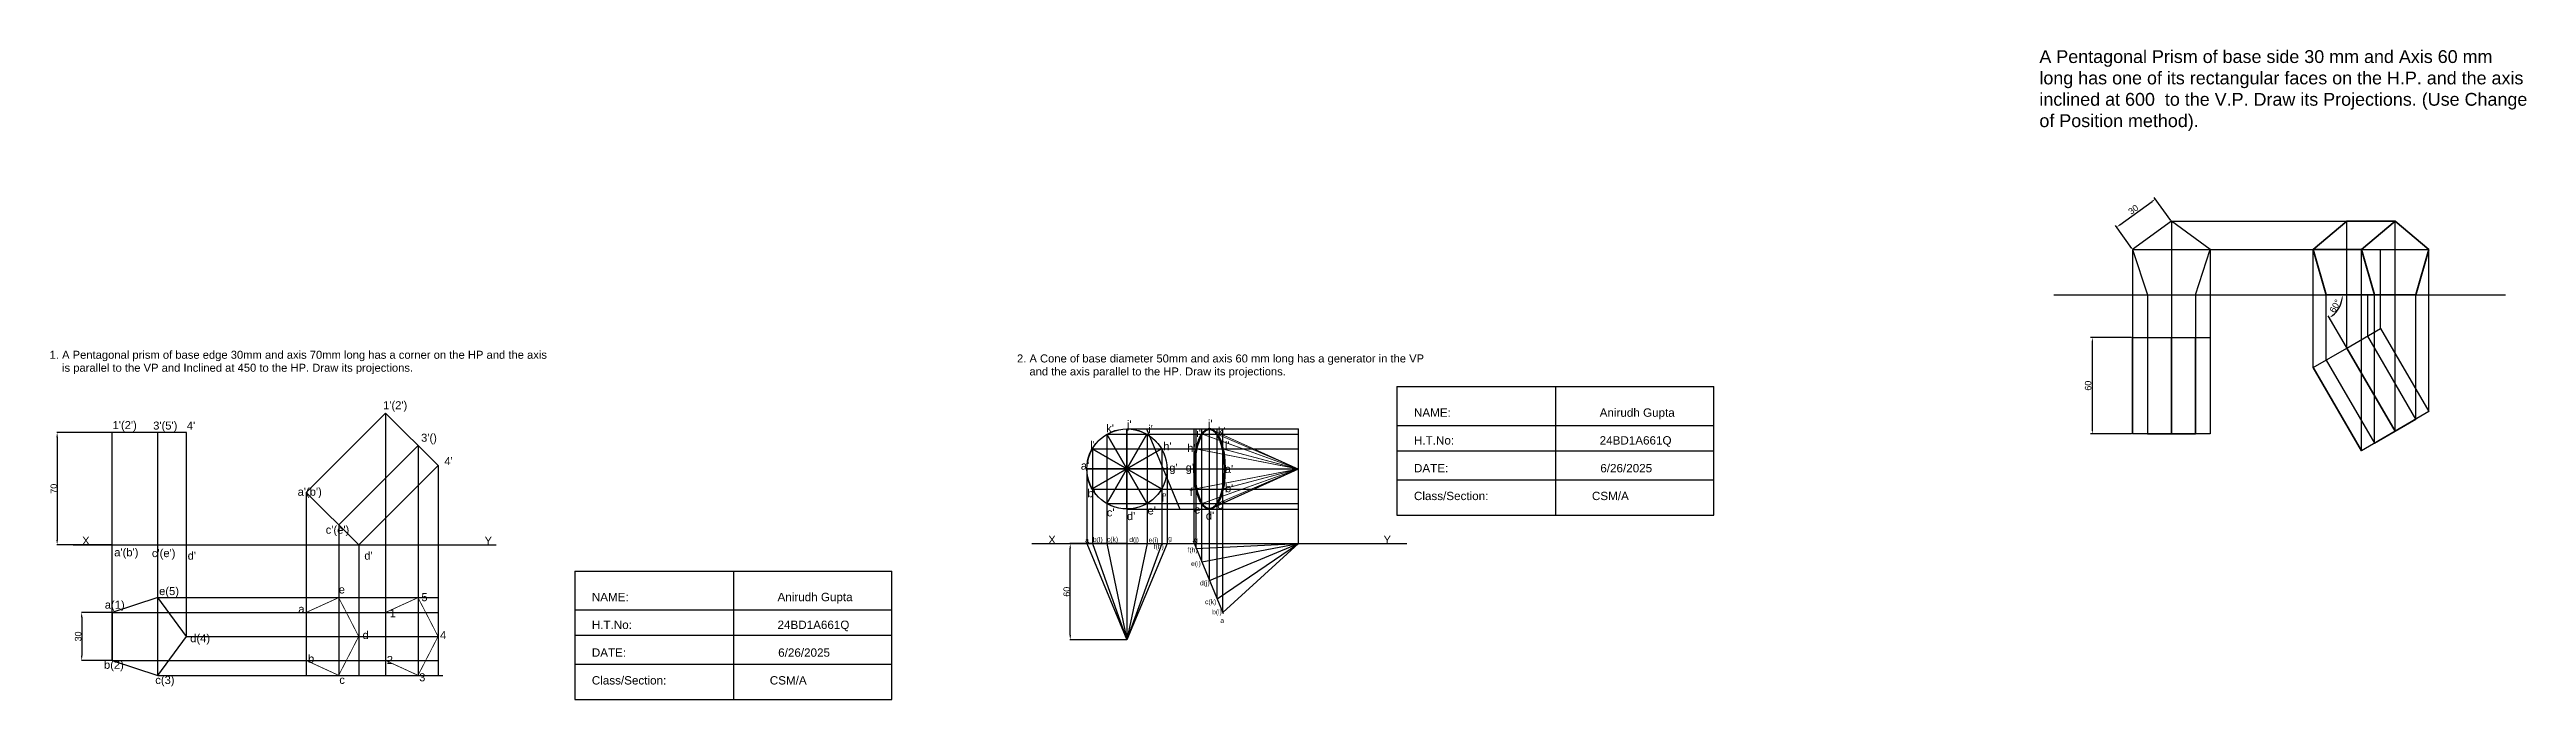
# Model space of a CAD drawing. Header units: millimetres. Extents: x 101 to 4033, y 95 to 509.
# Drawn here: x 101 to 1646, y 95 to 500 of the extents above; entities that cross this region are included whole.
import ezdxf

# ---------------------------------------------------------------- set-up
doc = ezdxf.new("R2010")
doc.units = ezdxf.units.MM
doc.header["$MEASUREMENT"] = 0
doc.styles.get("Standard").update_dxf_attribs({"font": 'arial.ttf'})
doc.dimstyles.new('ISO-25', dxfattribs={"dimtxt": 4, "dimasz": 2.5, "dimexe": 1.25, "dimexo": 0.625, "dimtad": 1, "dimdec": 0, "dimtxsty": 'Standard', "dimcen": 2.5, "dimclrd": 1, "dimclre": 4, "dimadec": 0, "dimazin": 0, "dimtfac": 1, "dimtdec": 0, "dimtmove": 0, "dimatfit": 3, "dimfxl": 1, "dimarcsym": 0})
doc.dimstyles.get("Standard").update_dxf_attribs({"dimtxt": 4, "dimasz": 3, "dimexe": 0.18, "dimexo": 0.0625, "dimgap": 0.09, "dimtad": 1, "dimdec": 0, "dimzin": 0, "dimdsep": 46, "dimtxsty": 'Standard', "dimcen": 0.09, "dimclrd": 6, "dimclre": 4, "dimadec": 0, "dimazin": 0, "dimtfac": 1, "dimtdec": 0, "dimtofl": 0, "dimtmove": 0, "dimatfit": 3, "dimfxl": 1, "dimtolj": 1, "dimtzin": 0, "dimarcsym": 1})

msp = doc.modelspace()

# ---------------------------------------------------------------- texts
for s, height, p in [('1. A Pentagonal prism of base edge 30mm and axis 70mm long has a corner on the HP and the axis ', 5, (101.1, 307.4)), ('2. A Cone of base diameter 50mm and axis 60 mm long has a generator in the VP ', 5, (704.5, 305.1)), ('    is parallel to the VP and Inclined at 450 to the HP. Draw its projections.', 5, (101.1, 299.3)), ('    and the axis parallel to the HP. Draw its projections.', 5, (704.5, 297)), ("1'(2')", 5, (309.1, 275.9)), ("1'(2')", 5, (140.4, 263.5)), ("3'(5')", 5, (165.7, 263.2)), ("4'", 5, (186.7, 263.2)), ("k'", 5, (760.1, 261.5)), ("j'", 5, (773.1, 263.9)), ("i'", 5, (786.3, 261)), ("i'", 5, (816.3, 258.5)), ("j'", 5, (823.6, 264.4)), ("k'", 5, (829.8, 259.7)), ("3'()", 5, (332.8, 255.6)), ("l'", 5, (750.1, 251.1)), ("h'", 5, (795.7, 250.3)), ("h'", 5, (810.7, 249.2)), ("l'", 5, (834.2, 250.8)), ("4'", 5, (347.3, 241)), ("a'", 5, (744.3, 238.2)), ("g'", 5, (799.5, 236.9)), ("g'", 5, (809.7, 237)), ("a'", 5, (834.1, 236.1)), ("a'(b')", 5, (255.8, 221.9)), ("b'", 5, (748.4, 221)), ("f'", 5, (794.6, 218.2)), ("f'", 5, (812.2, 221.8)), ("c'", 5, (829.4, 213.7)), ("b'", 5, (834.2, 224.1)), ("c'(e')", 5, (273.3, 198.2)), ("c'", 5, (760.5, 209)), ("d'", 5, (773.1, 206.7)), ("e'", 5, (785.9, 210.2)), ("e'", 5, (815, 210.8)), ("d'", 5, (822.3, 207)), ("a'(b')", 5, (141.4, 184.1)), ("c'(e')", 5, (164.9, 183.6)), ("d'", 5, (187.2, 182)), ("d'", 5, (297.4, 182)), ('X', 5, (724, 192)), ('a', 3, (747, 192.7)), ('b(l)', 3, (751.9, 193.1)), ('c(k)', 3, (760.6, 193.2)), ('d(j)', 3, (774.5, 193)), ('e(i)', 3, (786.6, 192.8)), ('f(h)', 3, (789.8, 188.7)), ('g', 3, (798.8, 193.8)), ('f(h)', 3, (810.9, 186.6)), ('g', 3, (815, 193)), ('Y', 5, (933.1, 192)), ('e(i)', 3, (813.1, 178.1)), ('a(1)', 5, (135.5, 151.4)), ('e(5)', 5, (169.4, 159.9)), ('e', 5, (281.4, 160.9)), ('5', 5, (333, 156.1)), ('d(j)', 3, (818.6, 166)), ('c(k)', 3, (821.8, 154.2)), ('a', 5, (256.2, 148.7)), ('1', 5, (313.2, 146.1)), ('b(l)', 3, (826.2, 147.9)), ('a', 3, (831.3, 142.6)), ('d(4)', 5, (188.8, 130.5)), ('d', 5, (296.3, 132.5)), ('4', 5, (344.6, 132.4)), ('b(2)', 5, (135, 113.9)), ('c(3)', 5, (167, 104.4)), ('b', 5, (262.3, 117.7)), ('c', 5, (281.8, 104.5)), ('2', 5, (311.4, 116.9)), ('3', 5, (331.6, 106.1))]:
    msp.add_text(s, height=height).set_placement(p)
at = {"attachment_point": 1}
for s, width, insert, char_height in [('A Pentagonal Prism of base side 30 mm and Axis 60 mm long has one of its rectangular faces on the H.P. and the axis inclined at 600  to the V.P. Draw its Projections. (Use Change of Position method).', 304.36, (1342.2, 500), 8), ('NAME:                                              Anirudh Gupta\\P\\PH.T.No:                                             24BD1A661Q\\P\\PDATE:                                               6/26/2025\\P\\PClass/Section:                                CSM/A', 175.899, (952.1, 276.4), 5.2), ('NAME:                                              Anirudh Gupta\\P\\PH.T.No:                                             24BD1A661Q\\P\\PDATE:                                               6/26/2025\\P\\PClass/Section:                                CSM/A', 175.899, (439.3, 161.3), 5.2)]:
    msp.add_mtext_dynamic_manual_height_columns(s, width=width, gutter_width=12.5, heights=[0], dxfattribs=dict(at, insert=insert, char_height=char_height))
at = {"char_height": 5, "width": 3.026, "attachment_point": 1}
for s, insert in [('X', (121.4, 196.4)), ('Y', (372.4, 196.4))]:
    msp.add_mtext(s, dxfattribs=dict(at, insert=insert))

# ---------------------------------------------------------------- blocks, each defined once
blk = doc.blocks.new('*D10')
at = {"color": 4, "lineweight": -2, "transparency": 16777216}
for p, q in [((140.1, 261.3), (105.6, 261.3)), ((140.1, 191.3), (105.6, 191.3))]:
    blk.add_line(p, q, dxfattribs=at)
at = {"color": 6, "lineweight": -2, "transparency": 16777216}
blk.add_line((105.8, 258.3), (105.8, 194.3), dxfattribs=at)
at = {"color": 6, "transparency": 16777216}
for points in [[(105.3, 258.3), (106.3, 258.3), (105.8, 261.3)], [(105.3, 194.3), (106.3, 194.3), (105.8, 191.3)]]:
    blk.add_solid(points, dxfattribs=at)
at = {"layer": 'Defpoints', "color": 0, "transparency": 16777216}
for p in [(140.2, 261.3), (105.8, 191.3), (140.2, 191.3)]:
    blk.add_point(p, dxfattribs=at)
at = {"color": 0, "transparency": 16777216, "insert": (103.7, 226.3), "char_height": 4, "attachment_point": 5, "rotation": 90}
blk.add_mtext('\\A1;70', dxfattribs=at)
blk = doc.blocks.new('*D11')
at = {"color": 4, "lineweight": -2, "transparency": 16777216}
for p, q in [((140.1, 149.1), (120.9, 149.1)), ((140.1, 119.1), (120.9, 119.1))]:
    blk.add_line(p, q, dxfattribs=at)
at = {"color": 6, "lineweight": -2, "transparency": 16777216}
blk.add_line((121.1, 146.1), (121.1, 122.1), dxfattribs=at)
at = {"color": 6, "transparency": 16777216}
for points in [[(120.6, 146.1), (121.6, 146.1), (121.1, 149.1)], [(120.6, 122.1), (121.6, 122.1), (121.1, 119.1)]]:
    blk.add_solid(points, dxfattribs=at)
at = {"layer": 'Defpoints', "color": 0, "transparency": 16777216}
for p in [(140.2, 149.1), (121.1, 119.1), (140.2, 119.1)]:
    blk.add_point(p, dxfattribs=at)
at = {"color": 0, "transparency": 16777216, "insert": (118.9, 134.1), "char_height": 4, "attachment_point": 5, "rotation": 90}
blk.add_mtext('\\A1;30', dxfattribs=at)
blk = doc.blocks.new('*U22')
blk.add_line((25, 50), (25, 0))
blk.add_circle((25, 25), 25)
blk = doc.blocks.new('*U23')
at = {"color": 0, "linetype": 'ByBlock', "lineweight": -2, "transparency": 16777216}
for p, rotation in [((889.5, 103.1), 30), ((907.8, 103.1), 59.99999999999997), ((932.8, 128.1), 120), ((932.8, 146.4), 149.9999999999999), ((907.8, 171.4), 209.9999999999999), ((889.5, 171.4), 239.9999999999999), ((864.5, 146.4), 299.9999999999998), ((864.5, 128.1), 329.9999999999999), ((923.7, 112.2), 89.99999999999997), ((923.7, 162.2), 180), ((873.7, 162.2), 269.9999999999999)]:
    blk.add_blockref('*U22', p, dxfattribs=dict(at, rotation=rotation))
blk.add_blockref('*U22', (873.7, 112.2), dxfattribs=at)
blk = doc.blocks.new('*D25')
at = {"color": 4, "lineweight": -2, "transparency": 16777216}
for p, q in [((773.1, 192), (737.5, 192)), ((773.1, 132), (737.5, 132))]:
    blk.add_line(p, q, dxfattribs=at)
at = {"color": 6, "lineweight": -2, "transparency": 16777216}
blk.add_line((737.7, 135), (737.7, 189), dxfattribs=at)
at = {"color": 6, "transparency": 16777216}
for points in [[(737.2, 189), (738.2, 189), (737.7, 192)], [(737.2, 135), (738.2, 135), (737.7, 132)]]:
    blk.add_solid(points, dxfattribs=at)
at = {"layer": 'Defpoints', "color": 0, "transparency": 16777216}
for p in [(737.7, 192), (773.1, 192), (773.1, 132)]:
    blk.add_point(p, dxfattribs=at)
at = {"color": 0, "transparency": 16777216, "insert": (735.5, 162), "char_height": 4, "attachment_point": 5, "rotation": 90}
blk.add_mtext('\\A1;60', dxfattribs=at)
blk = doc.blocks.new('*D76')
at = {"color": 1, "lineweight": -2, "transparency": 16777216}
blk.add_line((1392.3, 391), (1412.5, 405.6), dxfattribs=at)
at = {"color": 4, "lineweight": -2, "transparency": 16777216}
for p, q in [((1424.2, 393.8), (1413.8, 408.1)), ((1399.9, 376.2), (1389.6, 390.5))]:
    blk.add_line(p, q, dxfattribs=at)
at = {"color": 1, "transparency": 16777216}
for points in [[(1412.3, 406), (1412.8, 405.3), (1414.5, 407.1)], [(1392.1, 391.3), (1392.6, 390.6), (1390.3, 389.5)]]:
    blk.add_solid(points, dxfattribs=at)
at = {"layer": 'Defpoints', "color": 0, "transparency": 16777216}
for p in [(1414.5, 407.1), (1424.6, 393.3), (1400.3, 375.7)]:
    blk.add_point(p, dxfattribs=at)
at = {"color": 0, "transparency": 16777216, "insert": (1400.8, 400.5), "char_height": 4, "attachment_point": 5, "rotation": 36}
blk.add_mtext('30', dxfattribs=at)
blk = doc.blocks.new('*D77')
at = {"color": 4, "lineweight": -2, "transparency": 16777216}
for p, q in [((1399.7, 320.6), (1374, 320.6)), ((1399.7, 260.6), (1374, 260.6))]:
    blk.add_line(p, q, dxfattribs=at)
at = {"color": 1, "lineweight": -2, "transparency": 16777216}
blk.add_line((1375.2, 318.1), (1375.2, 263.1), dxfattribs=at)
at = {"color": 1, "transparency": 16777216}
for points in [[(1374.8, 318.1), (1375.7, 318.1), (1375.2, 320.6)], [(1374.8, 263.1), (1375.7, 263.1), (1375.2, 260.6)]]:
    blk.add_solid(points, dxfattribs=at)
at = {"layer": 'Defpoints', "color": 0, "transparency": 16777216}
for p in [(1400.3, 320.6), (1375.2, 260.6), (1400.3, 260.6)]:
    blk.add_point(p, dxfattribs=at)
at = {"color": 0, "transparency": 16777216, "insert": (1372.6, 290.6), "char_height": 4, "attachment_point": 5, "rotation": 90}
blk.add_mtext('60', dxfattribs=at)
blk = doc.blocks.new('*D79')
at = {"color": 4, "lineweight": -2, "transparency": 16777216}
blk.add_line((1533.7, 314.7), (1522.4, 334.1), dxfattribs=at)
at = {"color": 1, "lineweight": -2, "transparency": 16777216}
blk.add_arc((1514.8, 347.2), 16.4, 308.8783, 351.2453, dxfattribs=at)
at = {"color": 1, "transparency": 16777216}
for points in [[(1530.6, 344.7), (1531.4, 344.6), (1531.2, 347.2)], [(1525.3, 334.1), (1524.9, 334.8), (1523, 333)]]:
    blk.add_solid(points, dxfattribs=at)
at = {"layer": 'Defpoints', "color": 0, "transparency": 16777216}
for p in [(1351.3, 347.2), (1585.1, 347.2), (1527.4, 336.7), (1534, 314.1), (1564.1, 262.2)]:
    blk.add_point(p, dxfattribs=at)
at = {"color": 0, "transparency": 16777216, "insert": (1526.7, 340.3), "char_height": 4, "attachment_point": 5, "rotation": 60.0618}
blk.add_mtext('60°', dxfattribs=at)

# ---------------------------------------------------------------- dimensions: what is measured, and where the dimension line sits
dim = msp.add_aligned_dim(p1=(1400.3, 375.7), p2=(1424.6, 393.3), distance=17.1, dimstyle='ISO-25')
dim.commit()
dim.dimension.update_dxf_attribs({"geometry": '*D76', "text_midpoint": (1400.8, 400.5)})
dim = msp.add_angular_dim_2l(base=(1527.4, 336.7), line1=((1564.1, 262.2), (1534, 314.1)), line2=((1351.3, 347.2), (1585.1, 347.2)), dimstyle='ISO-25', override={"dimscale": 0})
dim.commit()
dim.dimension.update_dxf_attribs({"geometry": '*D79', "text_midpoint": (1526.7, 340.3)})
for base, p1, p2, dimstyle, picture, middle in [((1375.2, 260.6), (1400.3, 320.6), (1400.3, 260.6), 'ISO-25', '*D77', (1372.6, 290.6)), ((105.8, 191.3), (140.2, 261.3), (140.2, 191.3), 'Standard', '*D10', (103.7, 226.3)), ((737.7, 192), (773.1, 132), (773.1, 192), 'Standard', '*D25', (735.5, 162)), ((121.1, 119.1), (140.2, 149.1), (140.2, 119.1), 'Standard', '*D11', (118.9, 134.1))]:
    dim = msp.add_linear_dim(base=base, p1=p1, p2=p2, angle=90, dimstyle=dimstyle)
    dim.commit()
    dim.dimension.update_dxf_attribs({"geometry": picture, "text_midpoint": middle})

# ---------------------------------------------------------------- linework, layer by layer
for p, q in [((1424.6, 393.3), (1424.6, 267.1)), ((1424.6, 393.3), (1564.1, 393.3)), ((1534, 314.1), (1534, 393.3)), ((1564.1, 262.2), (1564.1, 393.3)), ((1400.3, 375.7), (1400.3, 265.6)), ((1400.3, 375.7), (1585.1, 375.7)), ((1448.8, 375.7), (1448.8, 268.2)), ((1513, 301.9), (1513, 375.7)), ((1543.1, 250), (1543.1, 375.7)), ((1555, 326.3), (1555, 375.7)), ((1585.1, 274.4), (1585.1, 375.7)), ((1351.3, 347.2), (1585.1, 347.2)), ((1409.6, 347.2), (1409.6, 260.6)), ((1439.6, 347.2), (1439.6, 260.6)), ((1521, 306.6), (1521, 347.2)), ((1547, 321.6), (1547, 347.2)), ((1551.2, 254.7), (1551.2, 347.2)), ((1577.1, 269.7), (1577.1, 347.2)), ((1585.1, 347.2), (1632.9, 347.2)), ((1534, 314.1), (1555, 326.3)), ((1555, 326.3), (1585.1, 274.4)), ((1400.3, 320.6), (1400.3, 260.6)), ((1400.3, 260.6), (1400.3, 320.6)), ((1400.3, 320.6), (1424.6, 320.6)), ((1409.6, 320.6), (1409.6, 260.6)), ((1424.6, 320.6), (1424.6, 260.6)), ((1424.6, 260.6), (1424.6, 320.6)), ((1424.6, 320.6), (1448.8, 320.6)), ((1439.6, 260.6), (1439.6, 320.6)), ((1448.8, 320.6), (1448.8, 260.6)), ((1513, 301.9), (1534, 314.1)), ((1534, 314.1), (1564.1, 262.2)), ((1564.1, 262.2), (1534, 314.1)), ((1577.1, 269.7), (1547, 321.6)), ((1513, 301.9), (1543.1, 250)), ((1543.1, 250), (1513, 301.9)), ((1521, 306.6), (1551.2, 254.7)), ((941.5, 290), (941.5, 209.8)), ((941.5, 290), (1139.2, 290)), ((1040.4, 290), (1040.4, 209.8)), ((1139.2, 209.8), (1139.2, 290)), ((261.2, 223.9), (310.7, 273.4)), ((343.4, 240.8), (310.7, 273.4)), ((310.7, 273.4), (310.7, 109.8)), ((773.1, 263.6), (773.1, 213.6)), ((773.1, 263.6), (880, 263.6)), ((785.3, 263.6), (806.1, 213.6)), ((815, 192), (815, 263.6)), ((816.3, 189), (816.3, 263.6)), ((819.8, 180.6), (819.8, 263.6)), ((824.6, 169), (824.6, 263.6)), ((829.4, 157.5), (829.4, 263.6)), ((832.9, 149), (832.9, 263.6)), ((880, 192), (880, 263.6)), ((880, 192), (880, 263.6)), ((941.5, 265.7), (1139.2, 265.7)), ((1585.1, 274.4), (1543.1, 250)), ((1551.2, 254.7), (1577.1, 269.7)), ((140.2, 191.3), (140.2, 261.3)), ((186.4, 261.3), (140.2, 261.3)), ((168.7, 191.3), (168.7, 261.3)), ((186.4, 191.3), (186.4, 261.3)), ((281.4, 203.8), (330.9, 253.3)), ((330.9, 253.3), (330.9, 109.8)), ((751.5, 251.1), (751.5, 226.1)), ((751.5, 251.1), (880, 251.1)), ((760.6, 260.3), (760.6, 217)), ((760.6, 260.3), (880, 260.3)), ((785.6, 260.3), (785.6, 217)), ((794.8, 251.1), (794.8, 226.1)), ((816.8, 255), (817.2, 254.6)), ((816.8, 255), (817.2, 254.6)), ((941.5, 249.9), (1139.2, 249.9)), ((1448.8, 260.6), (1400.3, 260.6)), ((1409.6, 260.6), (1439.6, 260.6)), ((293.9, 191.3), (343.4, 240.8)), ((343.4, 240.8), (343.4, 109.8)), ((748.1, 238.6), (748.1, 192)), ((748.1, 238.6), (880, 238.6)), ((798.1, 238.6), (798.1, 192)), ((824.6, 213.6), (880, 238.6)), ((832.9, 239), (834.2, 237.7)), ((832.9, 239), (834.2, 237.7)), ((941.5, 231.9), (1139.2, 231.9)), ((261.2, 223.9), (293.9, 191.3)), ((261.2, 223.9), (261.2, 109.8)), ((751.5, 226.1), (751.5, 192)), ((751.5, 226.1), (880, 226.1)), ((760.6, 217), (760.6, 192)), ((760.6, 217), (880, 217)), ((785.6, 217), (785.6, 192)), ((794.8, 226.1), (794.8, 192)), ((845.7, 226.3), (845.8, 226.1)), ((281.4, 203.8), (281.4, 109.8)), ((773.1, 213.6), (773.1, 192)), ((773.1, 213.6), (880, 213.6)), ((941.5, 209.8), (1139.2, 209.8)), ((115.7, 191.3), (379.7, 191.3)), ((140.2, 119.1), (140.2, 191.3)), ((140.2, 191.3), (186.4, 191.3)), ((168.7, 109.8), (168.7, 191.3)), ((186.4, 134.1), (186.4, 191.3)), ((186.4, 191.3), (256.4, 191.3)), ((293.9, 191.3), (293.9, 109.8)), ((713.7, 192), (947.6, 192)), ((748.1, 192), (773.1, 132)), ((748.1, 192), (773.1, 132)), ((751.5, 192), (773.1, 132)), ((751.5, 192), (773.1, 132)), ((760.6, 192), (773.1, 132)), ((760.6, 192), (773.1, 132)), ((773.1, 192), (773.1, 132)), ((798.1, 192), (773.1, 132)), ((794.8, 192), (773.1, 132)), ((785.6, 192), (773.1, 132)), ((773.1, 192), (773.1, 132)), ((785.6, 192), (773.1, 132)), ((794.8, 192), (773.1, 132)), ((798.1, 192), (773.1, 132)), ((814.4, 193.7), (833.1, 148.5)), ((816.3, 189), (880, 192)), ((816.3, 189), (880, 192)), ((819.8, 180.6), (880, 192)), ((819.8, 180.6), (880, 192)), ((824.6, 169), (880, 192)), ((824.6, 169), (880, 192)), ((829.4, 157.5), (880, 192)), ((829.4, 157.5), (880, 192)), ((832.9, 149), (880, 192)), ((832.9, 149), (880, 192)), ((428.7, 174.9), (428.7, 94.7)), ((428.7, 174.9), (626.4, 174.9)), ((527.6, 174.9), (527.6, 94.7)), ((626.4, 94.7), (626.4, 174.9)), ((168.7, 158.3), (343.4, 158.3)), ((140.2, 149.1), (343.4, 149.1)), ((428.7, 150.6), (626.4, 150.6)), ((186.4, 134.1), (343.4, 134.1)), ((428.7, 134.8), (626.4, 134.8)), ((140.2, 119.1), (343.4, 119.1)), ((168.7, 109.8), (346.4, 109.8)), ((428.7, 116.8), (626.4, 116.8)), ((428.7, 94.7), (626.4, 94.7))]:
    msp.add_line(p, q)
at = {"color": 40, "lineweight": 35, "true_color": 0xf8d731}
for p, q in [((1513, 375.7), (1534, 393.3)), ((1534, 393.3), (1564.1, 393.3)), ((1543.1, 375.7), (1564.1, 393.3)), ((1564.1, 393.3), (1543.1, 375.7)), ((1564.1, 393.3), (1585.1, 375.7)), ((1521, 347.2), (1513, 375.7)), ((1543.1, 375.7), (1513, 375.7)), ((1513, 375.7), (1521, 347.2)), ((1551.2, 347.2), (1543.1, 375.7)), ((1585.1, 375.7), (1577.1, 347.2)), ((1521, 347.2), (1551.2, 347.2)), ((1577.1, 347.2), (1551.2, 347.2))]:
    msp.add_line(p, q, dxfattribs=at)
for points in [[(1424.6, 393.3), (1400.3, 375.7), (1409.6, 347.2), (1439.6, 347.2), (1448.8, 375.7)], [(140.2, 149.1), (140.2, 119.1), (168.7, 109.8), (186.4, 134.1), (168.7, 158.3)]]:
    msp.add_lwpolyline(points, close=True)
at = {"const_width": 0.5}
msp.add_lwpolyline([(824.6, 263.6), (825.9, 262.9), (827.2, 262.1), (828.4, 261.2), (829.4, 260.2), (830.3, 259.1), (831, 257.9), (831.6, 256.5), (832, 255.1), (832.4, 253.6), (832.7, 252.1), (833, 250.6), (833.2, 249.1), (833.5, 247.6), (833.7, 246.2), (833.8, 244.7), (834, 243.3), (834.1, 241.8), (834.1, 240.4), (834.2, 238.9), (834.2, 237.5), (834.1, 236), (834, 234.5), (833.9, 233.1), (833.7, 231.6), (833.6, 230.1), (833.3, 228.7), (833.1, 227.2), (832.8, 225.8), (832.5, 224.4), (832.2, 223), (831.8, 221.6), (831.3, 220.2), (830.6, 218.9), (829.8, 217.6), (828.9, 216.3), (827.7, 215.1), (826.5, 214.2), (825.2, 213.7), (823.9, 213.7), (822.6, 214.3), (821.3, 215.2), (820.2, 216.4), (819.3, 217.7), (818.5, 219), (817.9, 220.3), (817.4, 221.7), (817, 223.1), (816.6, 224.5), (816.3, 225.9), (816.1, 227.4), (815.8, 228.8), (815.6, 230.3), (815.4, 231.7), (815.3, 233.2), (815.2, 234.7), (815.1, 236.2), (815, 237.6), (815, 239.1), (815.1, 240.5), (815.2, 242), (815.3, 243.4), (815.4, 244.8), (815.6, 246.3), (815.8, 247.8), (816, 249.2), (816.2, 250.7), (816.5, 252.3), (816.8, 253.8), (817.1, 255.3), (817.5, 256.7), (818.1, 258.1), (818.8, 259.3), (819.7, 260.4), (820.7, 261.4), (821.9, 262.2), (823.2, 262.9)], close=True, dxfattribs=at)
for points in [[(824.6, 263.6), (880, 238.6)], [(816.3, 251.1), (880, 238.6)], [(820.3, 260.3), (880, 238.6)], [(829.4, 260.3), (880, 238.6)], [(832.9, 251.1), (880, 238.6)], [(815, 238.6), (880, 238.6)], [(816.3, 226.3), (880, 238.6)], [(819.8, 217), (880, 238.6)], [(829.4, 217), (880, 238.6)], [(832.9, 226.1), (880, 238.6)], [(261.2, 149.1), (281.4, 158.3), (293.9, 134.1), (281.4, 109.8), (261.2, 119.1), (261.2, 149.1)], [(281.4, 158.3), (330.9, 158.3)], [(310.7, 149.1), (330.9, 158.3), (343.4, 134.1), (330.9, 109.8), (310.7, 119.1), (310.7, 149.1)], [(261.2, 149.1), (310.7, 149.1)], [(293.9, 134.1), (343.4, 134.1)], [(261.2, 119.1), (310.7, 119.1)], [(281.4, 109.8), (330.9, 109.8)]]:
    msp.add_lwpolyline(points, dxfattribs=at)
at = {"lineweight": 100}
msp.add_ellipse((824.6, 238.6), major_axis=(0, -25), ratio=0.383458, dxfattribs=at)

# ---------------------------------------------------------------- block references
msp.add_blockref('*U23', (-125.6, 101.4))

msp.set_redraw_order([(e.dxf.handle, doc.entitydb.next_handle()) for e in msp.query("TEXT MTEXT ATTDEF DIMENSION ARC_DIMENSION")])  # texts and dimensions are drawn at this point

doc.saveas('drawing.dxf')
